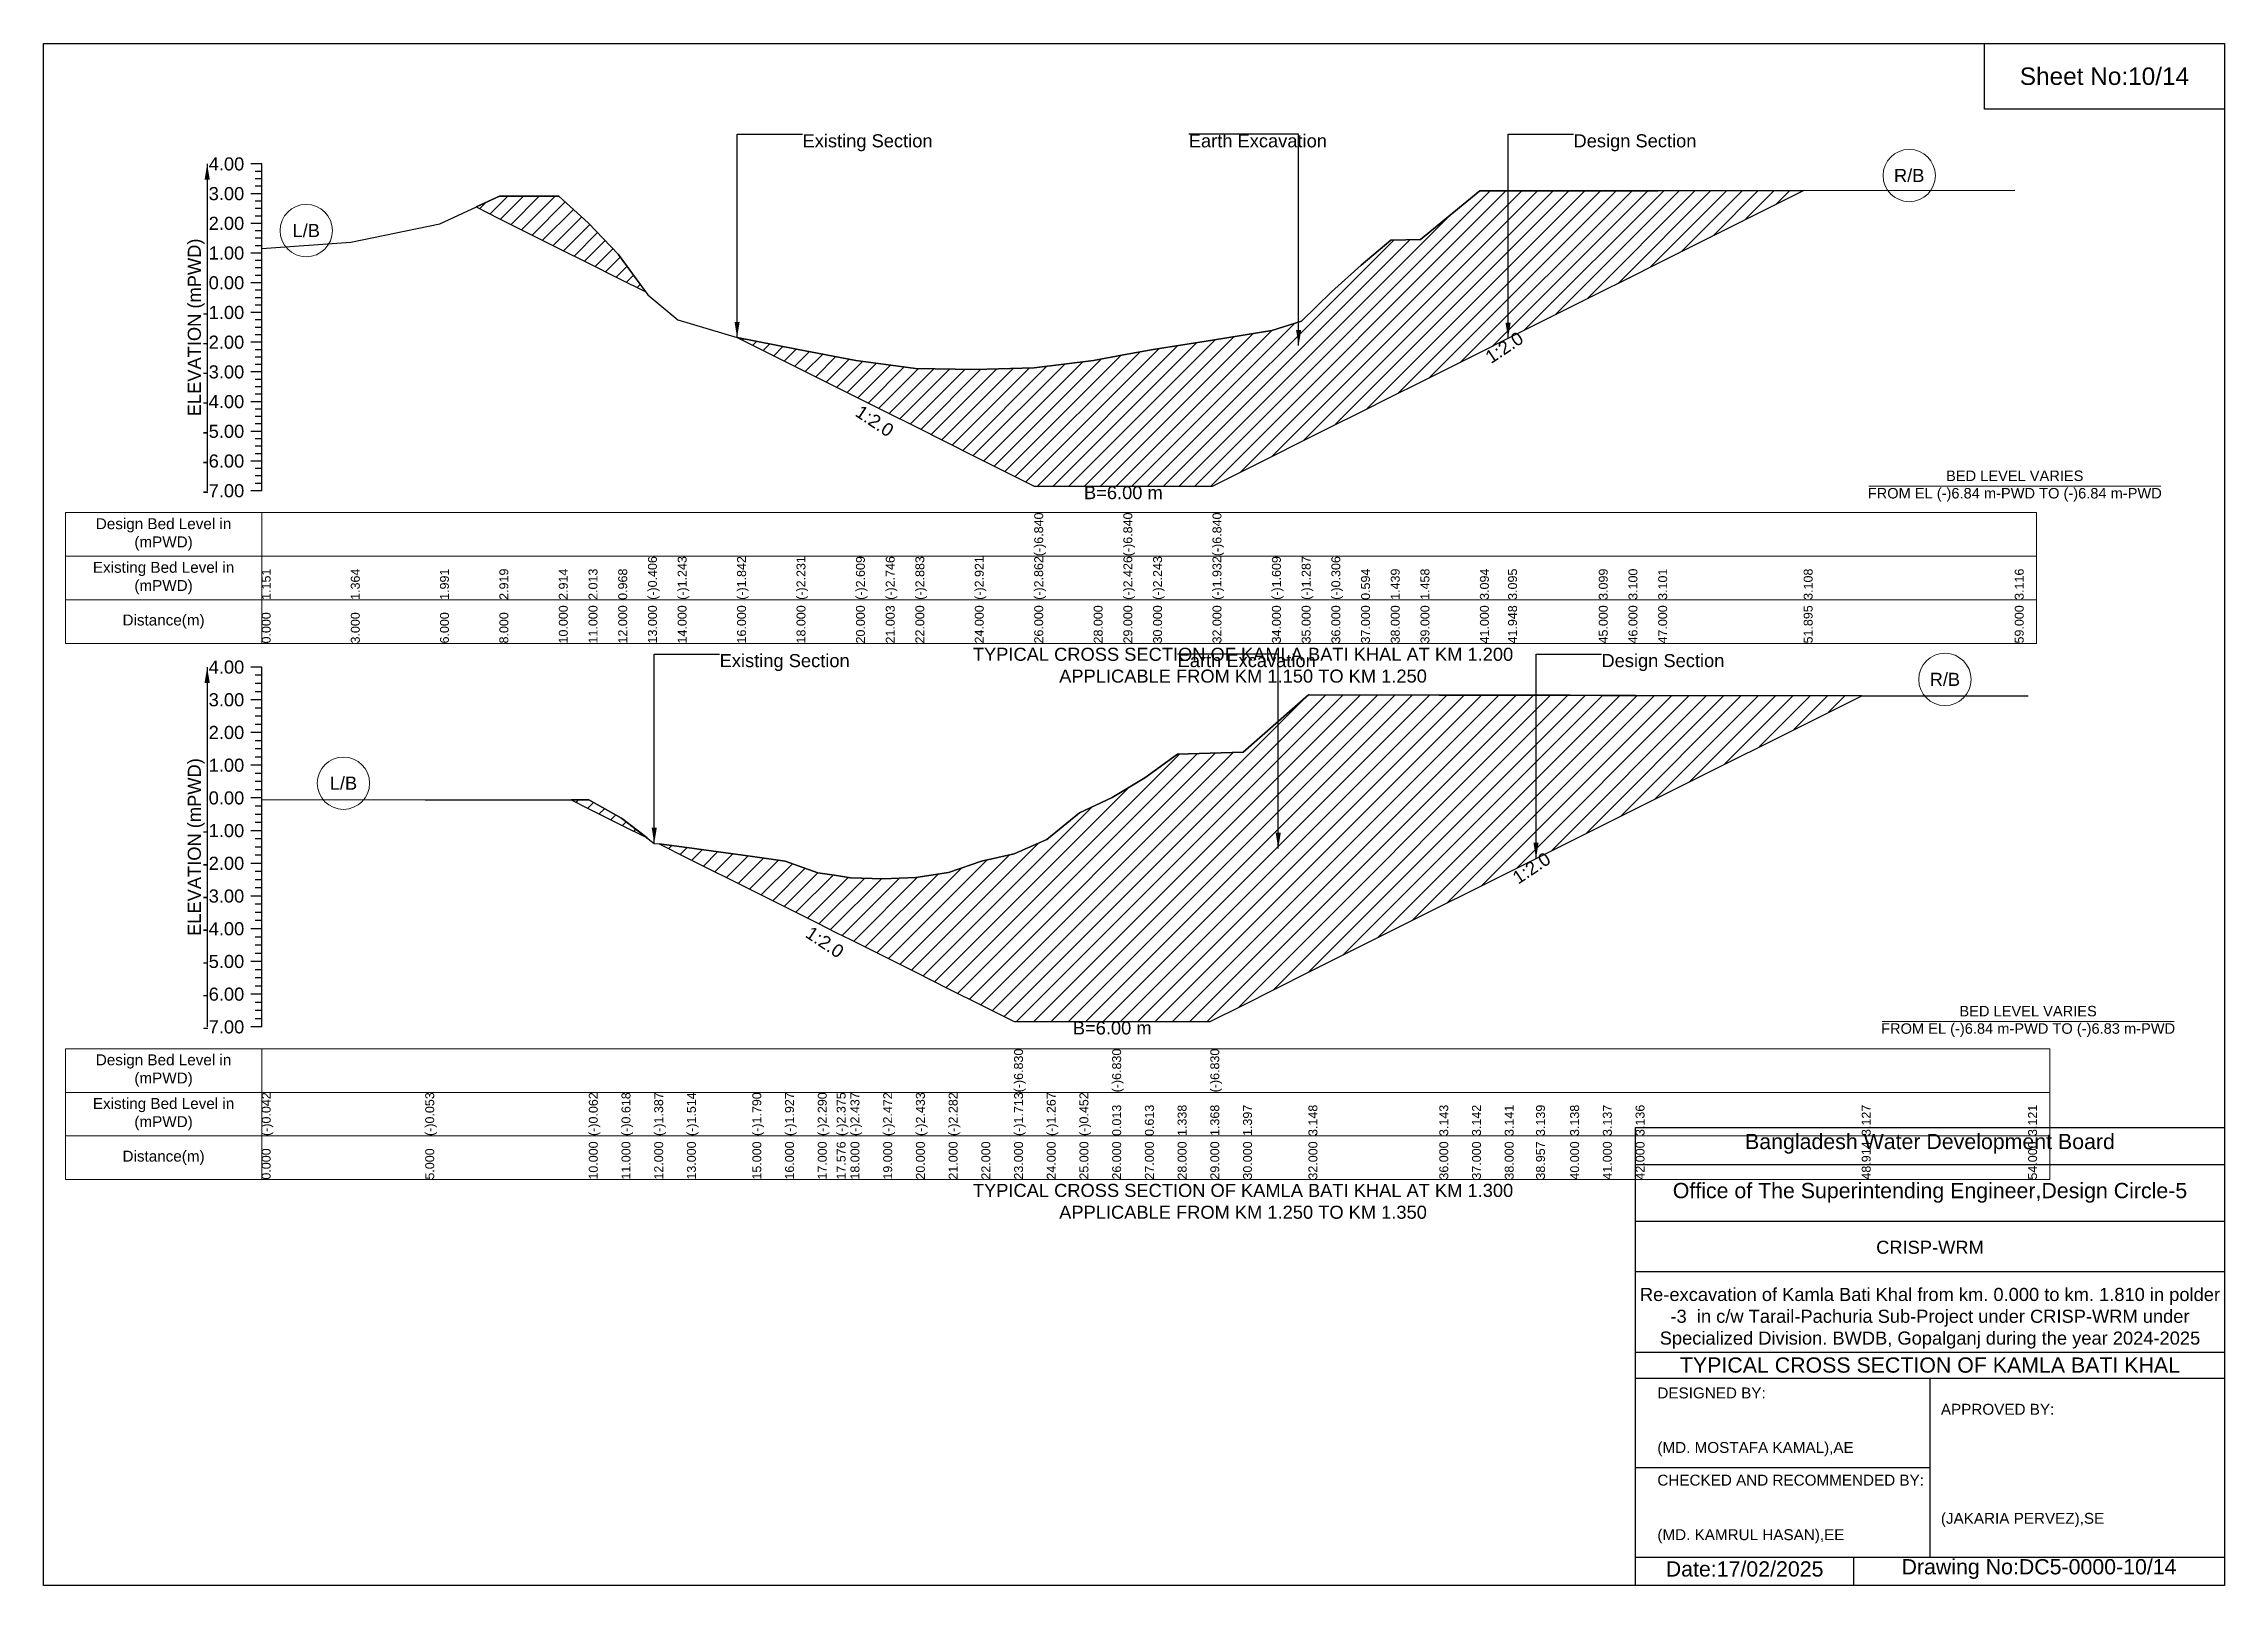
# Model space of a CAD drawing. Header units: inches. Extents: x 91000 to 238000, y -5656 to 51.
# Drawn here: x 190000 to 198000, y -5656 to 0 of the extents above; entities that cross this region are included whole.
import ezdxf

# ---------------------------------------------------------------- set-up
doc = ezdxf.new("R2010")
doc.units = ezdxf.units.IN
doc.header["$LTSCALE"] = 7
doc.header["$MEASUREMENT"] = 0
for name, color, linetype, lineweight in [('Cross section Data Border', 7, 'Continuous', 9), ('Cross Section Labels', 7, 'Continuous', 9), ('Existing_Bed_Level for Xsection', 7, 'Continuous', 25)]:
    doc.layers.add(name, color=color, linetype=linetype, lineweight=lineweight)
doc.styles.get("Standard").update_dxf_attribs({"font": 'arial.ttf'})
doc.dimstyles.get("Standard").update_dxf_attribs({"dimtxt": 0.18, "dimasz": 0.18, "dimexe": 0.18, "dimexo": 0.0625, "dimgap": 0.09, "dimtad": 0, "dimtih": 1, "dimtoh": 1, "dimdec": 4, "dimzin": 0, "dimdsep": 46, "dimtxsty": 'Standard', "dimcen": 0.09, "dimadec": 0, "dimazin": 0, "dimtfac": 1, "dimtdec": 4, "dimtofl": 0, "dimtmove": 0, "dimatfit": 3, "dimfxl": 1, "dimtolj": 1, "dimtzin": 0, "dimarcsym": 0})

msp = doc.modelspace()

# ---------------------------------------------------------------- texts
at = {"attachment_point": 5}
for s, insert, char_height in [('Sheet No:10/14', (197560, -120), 64), ('Bangladesh Water Development Board', (196920, -4036), 56), ('Office of The Superintending Engineer,Design Circle-5', (196920, -4216), 56)]:
    msp.add_mtext(s, dxfattribs=dict(at, insert=insert, char_height=char_height))
for s, insert, char_height, width, attachment_point in [('CRISP-WRM', (196920, -4416), 48, 2240, 5), ('Re-excavation of Kamla Bati Khal from km. 0.000 to km. 1.810 in polder -3  in c/w Tarail-Pachuria Sub-Project under CRISP-WRM under Specialized Division. BWDB, Gopalganj during the year 2024-2025', (196920, -4676), 48, 2160, 5), ('TYPICAL CROSS SECTION OF KAMLA BATI KHAL', (196920, -4848), 56, 2240, 5), ('DESIGNED BY:^J^J^J(MD. MOSTAFA KAMAL),AE', (195920, -5056), 40, 1120, 4), ('APPROVED BY:^J^J^J^J^J^J(JAKARIA PERVEZ),SE', (196960, -5216), 40, 1120, 4), ('CHECKED AND RECOMMENDED BY:^J^J^J(MD. KAMRUL HASAN),EE', (195920, -5376), 40, 1120, 4), ('Date:17/02/2025', (196240, -5596), 56, 1120, 5), ('Drawing No:DC5-0000-10/14', (197320, -5596), 56, 1760, 5)]:
    msp.add_mtext(s, dxfattribs=dict(insert=insert, char_height=char_height, width=width, attachment_point=attachment_point))
at = {"layer": 'Cross section Data Border', "char_height": 40, "width": 640, "attachment_point": 5}
for s, insert in [('Design Bed Level in (mPWD)', (190440, -1800.6)), ('Existing Bed Level in (mPWD)', (190440, -1960.6)), ('Distance(m)', (190440, -2120.6)), ('Design Bed Level in (mPWD)', (190440, -3767.4)), ('Existing Bed Level in (mPWD)', (190440, -3927.4)), ('Distance(m)', (190440, -4087.4))]:
    msp.add_mtext(s, dxfattribs=dict(at, insert=insert))
at = {"layer": 'Cross Section Labels'}
for s, insert, char_height, attachment_point in [('Existing Section', (192784, -332.6), 48, 1), ('Earth Excavation', (194201, -332.6), 48, 1), ('Design Section', (195612.3, -332.6), 48, 1), ('R/B', (196843.8, -483.9), 48, 5), ('L/B', (190963.5, -686), 48, 5), ('BED LEVEL VARIES ^JFROM EL (-)6.84 m-PWD TO (-)6.84 m-PWD', (197231, -1623.2), 38.4, 5), ('B=6.00 m', (193961, -1623.2), 48, 2), ('Existing Section', (192480, -2239.4), 48, 1), ('TYPICAL CROSS SECTION OF KAMLA BATI KHAL AT KM 1.200^JAPPLICABLE FROM KM 1.150 TO KM 1.250', (194400, -2280.6), 48, 5), ('Earth Excavation', (194160, -2239.4), 48, 1), ('Design Section', (195714.8, -2239.4), 48, 1), ('R/B', (196974.8, -2332.5), 48, 5), ('L/B', (191100, -2713.1), 48, 5), ('B=6.00 m', (193920, -3587), 48, 2), ('BED LEVEL VARIES ^JFROM EL (-)6.84 m-PWD TO (-)6.83 m-PWD', (197280, -3587), 38.4, 5), ('TYPICAL CROSS SECTION OF KAMLA BATI KHAL AT KM 1.300^JAPPLICABLE FROM KM 1.250 TO KM 1.350', (194400, -4247.4), 48, 5)]:
    msp.add_mtext(s, dxfattribs=dict(at, insert=insert, char_height=char_height, attachment_point=attachment_point))
at = {"layer": 'Cross Section Labels', "char_height": 48, "attachment_point": 2}
for insert, rotation in [((195345, -1094.7), 33.69007), ((193062.1, -1364.5), 326.30993), ((195444.8, -3004.5), 33.69007), ((192879.2, -3276.5), 326.30993)]:
    msp.add_mtext('1:2.0', dxfattribs=dict(at, insert=insert, rotation=rotation))
at = {"layer": 'Existing_Bed_Level for Xsection', "char_height": 48, "attachment_point": 6}
for s, insert in [('4.00', (190736, -441.6)), ('3.00', (190736, -550.6)), ('2.00', (190736, -659.6)), ('1.00', (190736, -768.6)), ('0.00', (190736, -877.6)), ('-1.00', (190736, -986.6)), ('-2.00', (190736, -1095.6)), ('-3.00', (190736, -1204.6)), ('-4.00', (190736, -1313.6)), ('-5.00', (190736, -1422.6)), ('-6.00', (190736, -1531.6)), ('-7.00', (190736, -1640.6)), ('4.00', (190736, -2287.4)), ('3.00', (190736, -2407.4)), ('2.00', (190736, -2527.4)), ('1.00', (190736, -2647.4)), ('0.00', (190736, -2767.4)), ('-1.00', (190736, -2887.4)), ('-2.00', (190736, -3007.4)), ('-3.00', (190736, -3127.4)), ('-4.00', (190736, -3247.4)), ('-5.00', (190736, -3367.4)), ('-6.00', (190736, -3487.4)), ('-7.00', (190736, -3607.4))]:
    msp.add_mtext(s, dxfattribs=dict(at, insert=insert))
at = {"layer": 'Existing_Bed_Level for Xsection', "rotation": 90}
for s, insert, char_height, attachment_point in [('ELEVATION (mPWD)', (190560, -1041.1), 48, 5), ('(-)6.840', (193634, -1880.6), 32.8, 1), ('(-)6.840', (193961, -1880.6), 32.8, 1), ('(-)6.840', (194288, -1880.6), 32.8, 1), ('(-)0.406', (192217, -2040.6), 32.8, 1), ('(-)1.243', (192326, -2040.6), 32.8, 1), ('(-)1.842', (192544, -2040.6), 32.8, 1), ('(-)2.231', (192762, -2040.6), 32.8, 1), ('(-)2.609', (192980, -2040.6), 32.8, 1), ('(-)2.746', (193089.4, -2040.6), 32.8, 1), ('(-)2.883', (193198, -2040.6), 32.8, 1), ('(-)2.921', (193416, -2040.6), 32.8, 1), ('(-)2.862', (193634, -2040.6), 32.8, 1), ('(-)2.426', (193961, -2040.6), 32.8, 1), ('(-)2.243', (194070, -2040.6), 32.8, 1), ('(-)1.932', (194288, -2040.6), 32.8, 1), ('(-)1.609', (194506, -2040.6), 32.8, 1), ('(-)1.287', (194615, -2040.6), 32.8, 1), ('(-)0.306', (194724, -2040.6), 32.8, 1), ('1.151', (190800, -2040.6), 32.8, 1), ('1.364', (191127, -2040.6), 32.8, 1), ('1.991', (191454, -2040.6), 32.8, 1), ('2.919', (191672, -2040.6), 32.8, 1), ('2.914', (191890, -2040.6), 32.8, 1), ('2.013', (191999, -2040.6), 32.8, 1), ('0.968', (192108, -2040.6), 32.8, 1), ('0.594', (194833, -2040.6), 32.8, 1), ('1.439', (194942, -2040.6), 32.8, 1), ('1.458', (195051, -2040.6), 32.8, 1), ('3.094', (195269, -2040.6), 32.8, 1), ('3.095', (195372.3, -2040.6), 32.8, 1), ('3.099', (195705, -2040.6), 32.8, 1), ('3.100', (195814, -2040.6), 32.8, 1), ('3.101', (195923, -2040.6), 32.8, 1), ('3.108', (196456.6, -2040.6), 32.8, 1), ('3.116', (197231, -2040.6), 32.8, 1), ('10.000', (191890, -2200.6), 32.8, 1), ('11.000', (191999, -2200.6), 32.8, 1), ('12.000', (192108, -2200.6), 32.8, 1), ('13.000', (192217, -2200.6), 32.8, 1), ('14.000', (192326, -2200.6), 32.8, 1), ('16.000', (192544, -2200.6), 32.8, 1), ('18.000', (192762, -2200.6), 32.8, 1), ('20.000', (192980, -2200.6), 32.8, 1), ('21.003', (193089.4, -2200.6), 32.8, 1), ('22.000', (193198, -2200.6), 32.8, 1), ('24.000', (193416, -2200.6), 32.8, 1), ('26.000', (193634, -2200.6), 32.8, 1), ('28.000', (193852, -2200.6), 32.8, 1), ('29.000', (193961, -2200.6), 32.8, 1), ('30.000', (194070, -2200.6), 32.8, 1), ('32.000', (194288, -2200.6), 32.8, 1), ('34.000', (194506, -2200.6), 32.8, 1), ('35.000', (194615, -2200.6), 32.8, 1), ('36.000', (194724, -2200.6), 32.8, 1), ('37.000', (194833, -2200.6), 32.8, 1), ('38.000', (194942, -2200.6), 32.8, 1), ('39.000', (195051, -2200.6), 32.8, 1), ('41.000', (195269, -2200.6), 32.8, 1), ('41.948', (195372.3, -2200.6), 32.8, 1), ('45.000', (195705, -2200.6), 32.8, 1), ('46.000', (195814, -2200.6), 32.8, 1), ('47.000', (195923, -2200.6), 32.8, 1), ('51.895', (196456.6, -2200.6), 32.8, 1), ('59.000', (197231, -2200.6), 32.8, 1), ('0.000', (190800, -2200.6), 32.8, 1), ('3.000', (191127, -2200.6), 32.8, 1), ('6.000', (191454, -2200.6), 32.8, 1), ('8.000', (191672, -2200.6), 32.8, 1), ('ELEVATION (mPWD)', (190560, -2947.4), 48, 5), ('(-)6.830', (193560, -3847.4), 32.8, 1), ('(-)6.830', (193920, -3847.4), 32.8, 1), ('(-)6.830', (194280, -3847.4), 32.8, 1), ('(-)0.042', (190800, -4007.4), 32.8, 1), ('(-)0.053', (191400, -4007.4), 32.8, 1), ('(-)0.062', (192000, -4007.4), 32.8, 1), ('(-)0.618', (192120, -4007.4), 32.8, 1), ('(-)1.387', (192240, -4007.4), 32.8, 1), ('(-)1.514', (192360, -4007.4), 32.8, 1), ('(-)1.790', (192600, -4007.4), 32.8, 1), ('(-)1.927', (192720, -4007.4), 32.8, 1), ('(-)2.290', (192840, -4007.4), 32.8, 1), ('(-)2.375', (192909.2, -4007.4), 32.8, 1), ('(-)2.437', (192960, -4007.4), 32.8, 1), ('(-)2.472', (193080, -4007.4), 32.8, 1), ('(-)2.433', (193200, -4007.4), 32.8, 1), ('(-)2.282', (193320, -4007.4), 32.8, 1), ('(-)1.713', (193560, -4007.4), 32.8, 1), ('(-)1.267', (193680, -4007.4), 32.8, 1), ('(-)0.452', (193800, -4007.4), 32.8, 1), ('0.013', (193920, -4007.4), 32.8, 1), ('0.613', (194040, -4007.4), 32.8, 1), ('1.338', (194160, -4007.4), 32.8, 1), ('1.368', (194280, -4007.4), 32.8, 1), ('1.397', (194400, -4007.4), 32.8, 1), ('3.148', (194640, -4007.4), 32.8, 1), ('3.143', (195120, -4007.4), 32.8, 1), ('3.142', (195240, -4007.4), 32.8, 1), ('3.141', (195360, -4007.4), 32.8, 1), ('3.139', (195474.8, -4007.4), 32.8, 1), ('3.138', (195600, -4007.4), 32.8, 1), ('3.137', (195720, -4007.4), 32.8, 1), ('3.136', (195840, -4007.4), 32.8, 1), ('3.127', (196669.6, -4007.4), 32.8, 1), ('3.121', (197280, -4007.4), 32.8, 1), ('0.000', (190800, -4167.4), 32.8, 1), ('5.000', (191400, -4167.4), 32.8, 1), ('10.000', (192000, -4167.4), 32.8, 1), ('11.000', (192120, -4167.4), 32.8, 1), ('12.000', (192240, -4167.4), 32.8, 1), ('13.000', (192360, -4167.4), 32.8, 1), ('15.000', (192600, -4167.4), 32.8, 1), ('16.000', (192720, -4167.4), 32.8, 1), ('17.000', (192840, -4167.4), 32.8, 1), ('17.576', (192909.2, -4167.4), 32.8, 1), ('18.000', (192960, -4167.4), 32.8, 1), ('19.000', (193080, -4167.4), 32.8, 1), ('20.000', (193200, -4167.4), 32.8, 1), ('21.000', (193320, -4167.4), 32.8, 1), ('22.000', (193440, -4167.4), 32.8, 1), ('23.000', (193560, -4167.4), 32.8, 1), ('24.000', (193680, -4167.4), 32.8, 1), ('25.000', (193800, -4167.4), 32.8, 1), ('26.000', (193920, -4167.4), 32.8, 1), ('27.000', (194040, -4167.4), 32.8, 1), ('28.000', (194160, -4167.4), 32.8, 1), ('29.000', (194280, -4167.4), 32.8, 1), ('30.000', (194400, -4167.4), 32.8, 1), ('32.000', (194640, -4167.4), 32.8, 1), ('36.000', (195120, -4167.4), 32.8, 1), ('37.000', (195240, -4167.4), 32.8, 1), ('38.000', (195360, -4167.4), 32.8, 1), ('38.957', (195474.8, -4167.4), 32.8, 1), ('40.000', (195600, -4167.4), 32.8, 1), ('41.000', (195720, -4167.4), 32.8, 1), ('42.000', (195840, -4167.4), 32.8, 1), ('48.914', (196669.6, -4167.4), 32.8, 1), ('54.000', (197280, -4167.4), 32.8, 1)]:
    msp.add_mtext(s, dxfattribs=dict(at, insert=insert, char_height=char_height, attachment_point=attachment_point))

# ---------------------------------------------------------------- hatches: boundary and pattern name
at = {"layer": 'Existing_Bed_Level for Xsection'}
h = msp.add_hatch(dxfattribs=at)
h.set_pattern_fill('ANSI31', color=256, scale=327, style=0)
h.paths.add_polyline_path([(191586.2, -599.3), (191672, -642.2), (191890, -751.2), (191999, -805.7), (192108, -860.2), (192208.8, -910.6), (192108, -772.1), (191999, -658.2), (191890, -560), (191672, -559.4)])
h = msp.add_hatch(dxfattribs=at)
h.set_pattern_fill('ANSI31', color=256, scale=327, style=0)
h.paths.add_polyline_path([(192544.7, -1078.5), (192762, -1187.2), (192980, -1296.2), (193089.4, -1350.8), (193198, -1405.2), (193416, -1514.2), (193634, -1623.2), (193852, -1623.2), (193961, -1623.2), (194070, -1623.2), (194288, -1623.2), (194506, -1514.2), (194615, -1459.7), (194724, -1405.2), (194833, -1350.7), (194942, -1296.2), (195051, -1241.7), (195269, -1132.7), (195372.3, -1081), (195705, -914.7), (195814, -860.2), (195923, -805.7), (196456.6, -538.9), (195923, -539.5), (195814, -539.7), (195705, -539.8), (195372.3, -540.2), (195269, -540.4), (195051, -718.7), (194942, -720.8), (194833, -812.9), (194724, -911), (194615, -1017.9), (194506, -1053), (194288, -1088.2), (194070, -1122.1), (193961, -1142), (193852, -1162), (193634, -1189.6), (193416, -1196), (193198, -1191.9), (193089.4, -1177), (192980, -1162), (192762, -1120.8)])
h = msp.add_hatch(dxfattribs=at)
h.set_pattern_fill('ANSI31', color=256, scale=360, style=0)
h.paths.add_polyline_path([(192258.3, -2936.1), (192360, -2987), (192600, -3107), (192720, -3167), (192840, -3227), (192909.2, -3261.5), (192960, -3287), (193080, -3347), (193200, -3407), (193320, -3467), (193440, -3527), (193560, -3587), (193680, -3587), (193800, -3587), (193920, -3587), (194040, -3587), (194160, -3587), (194280, -3587), (194400, -3527), (194640, -3407), (195120, -3167), (195240, -3107), (195360, -3047), (195474.8, -2989.5), (195480, -2987), (195600, -2927), (195720, -2867), (195840, -2807), (196669.6, -2392.1), (195840, -2391.1), (195720, -2390.9), (195600, -2390.8), (195480, -2390.6), (195474.8, -2390.6), (195360, -2390.5), (195240, -2390.3), (195120, -2390.2), (194640, -2389.6), (194400, -2599.7), (194280, -2603.3), (194160, -2606.8), (194040, -2693.8), (193920, -2765.8), (193800, -2821.6), (193680, -2919.4), (193560, -2972.9), (193440, -2998.6), (193320, -3041.2), (193200, -3059.3), (193080, -3064), (192960, -3059.8), (192909.2, -3052.3), (192840, -3042.2), (192720, -2998.6), (192600, -2982.2), (192360, -2949)])
h = msp.add_hatch(dxfattribs=at)
h.set_pattern_fill('ANSI31', color=256, scale=360, style=0)
h.paths.add_polyline_path([(191935.4, -2774.7), (192000, -2807), (192120, -2867), (192214.6, -2914.2), (192120, -2841.5), (192000, -2774.8)])

# ---------------------------------------------------------------- linework, layer by layer
for points in [[(190000, 0), (198000, 0), (198000, -5656), (190000, -5656)], [(197120, 0), (198000, 0), (198000, -240), (197120, -240)]]:
    msp.add_lwpolyline(points, close=True)
for points in [[(195840, -5656), (195840, -3976), (198000, -3976)], [(195840, -4112), (198000, -4112)], [(195840, -4320), (198000, -4320)], [(195840, -4504), (198000, -4504)], [(195840, -4800), (198000, -4800)], [(195840, -4896), (198000, -4896)], [(196920, -4896), (196920, -5552)], [(195840, -5224), (196920, -5224)], [(195840, -5552), (198000, -5552)], [(196640, -5552), (196640, -5656)]]:
    msp.add_lwpolyline(points)
at = {"layer": 'Cross section Data Border'}
for points in [[(190080, -1720.6), (197311, -1720.6), (197311, -2200.6), (190080, -2200.6)], [(190080, -3687.4), (197360, -3687.4), (197360, -4167.4), (190080, -4167.4)]]:
    msp.add_lwpolyline(points, close=True, dxfattribs=at)
for points in [[(190800, -1720.6), (190800, -2200.6)], [(190080, -1880.6), (197311, -1880.6)], [(190080, -2040.6), (197311, -2040.6)], [(190800, -3687.4), (190800, -4167.4)], [(190080, -3847.4), (197360, -3847.4)], [(190080, -4007.4), (197360, -4007.4)]]:
    msp.add_lwpolyline(points, dxfattribs=at)
at = {"layer": 'Cross Section Labels'}
for points in [[(196695.2, -1623.2), (197766.8, -1623.2)], [(196744.2, -3587), (197815.8, -3587)]]:
    msp.add_lwpolyline(points, dxfattribs=at)
for centre in [(196843.8, -483.9), (190963.5, -686), (196974.8, -2332.5), (191100, -2713.1)]:
    msp.add_circle(centre, 96, dxfattribs=at)
at = {"layer": 'Existing_Bed_Level for Xsection'}
for points in [[(190800, -441.6), (190760, -441.6)], [(190800, -468.9), (190776, -468.9)], [(190800, -1640.6), (190800, -1531.6), (190800, -1422.6), (190800, -1313.6), (190800, -1204.6), (190800, -1095.6), (190800, -986.6), (190800, -877.6), (190800, -768.6), (190800, -659.6), (190800, -550.6), (190800, -441.6)], [(190800, -550.6), (190760, -550.6)], [(190800, -496.1), (190776, -496.1)], [(190800, -523.4), (190776, -523.4)], [(190800, -752.2), (191127, -728.9), (191454, -660.6), (191672, -559.4), (191890, -560), (191999, -658.2), (192108, -772.1), (192217, -921.9), (192326, -1013.1), (192544, -1078.4), (192544.7, -1078.5), (192762, -1120.8), (192980, -1162), (193089.4, -1177), (193198, -1191.9), (193416, -1196), (193634, -1189.6), (193634, -1189.6), (193852, -1162), (193961, -1142), (193961, -1142), (194070, -1122.1), (194288, -1088.2), (194288, -1088.2), (194506, -1053), (194615, -1017.9), (194724, -911), (194833, -812.9), (194942, -720.8), (195051, -718.7), (195269, -540.4), (195372.3, -540.2), (195705, -539.8), (195814, -539.7), (195923, -539.5), (196456.6, -538.9), (197231, -537.9)], [(190800, -577.9), (190776, -577.9)], [(190800, -605.1), (190776, -605.1)], [(190800, -632.4), (190776, -632.4)], [(190800, -659.6), (190760, -659.6)], [(190800, -686.9), (190776, -686.9)], [(190800, -714.1), (190776, -714.1)], [(190800, -768.6), (190760, -768.6)], [(190800, -741.4), (190776, -741.4)], [(190800, -795.9), (190776, -795.9)], [(190800, -877.6), (190760, -877.6)], [(190800, -823.1), (190776, -823.1)], [(190800, -850.4), (190776, -850.4)], [(190800, -904.9), (190776, -904.9)], [(190800, -932.1), (190776, -932.1)], [(190800, -959.4), (190776, -959.4)], [(190800, -986.6), (190760, -986.6)], [(190800, -1013.9), (190776, -1013.9)], [(190800, -1095.6), (190760, -1095.6)], [(190800, -1041.1), (190776, -1041.1)], [(190800, -1068.4), (190776, -1068.4)], [(190800, -1122.9), (190776, -1122.9)], [(190800, -1150.1), (190776, -1150.1)], [(190800, -1177.4), (190776, -1177.4)], [(190800, -1204.6), (190760, -1204.6)], [(190800, -1231.9), (190776, -1231.9)], [(190800, -1259.1), (190776, -1259.1)], [(190800, -1313.6), (190760, -1313.6)], [(190800, -1286.4), (190776, -1286.4)], [(190800, -1340.9), (190776, -1340.9)], [(190800, -1422.6), (190760, -1422.6)], [(190800, -1368.1), (190776, -1368.1)], [(190800, -1395.4), (190776, -1395.4)], [(190800, -1449.9), (190776, -1449.9)], [(190800, -1477.1), (190776, -1477.1)], [(190800, -1504.4), (190776, -1504.4)], [(190800, -1531.6), (190760, -1531.6)], [(190800, -1558.9), (190776, -1558.9)], [(190800, -1586.1), (190776, -1586.1)], [(190800, -1640.6), (190760, -1640.6)], [(190800, -1613.4), (190776, -1613.4)], [(190800, -2287.4), (190760, -2287.4)], [(190800, -2317.4), (190776, -2317.4)], [(190800, -3607.4), (190800, -3487.4), (190800, -3367.4), (190800, -3247.4), (190800, -3127.4), (190800, -3007.4), (190800, -2887.4), (190800, -2767.4), (190800, -2647.4), (190800, -2527.4), (190800, -2407.4), (190800, -2287.4)], [(190800, -2347.4), (190776, -2347.4)], [(190800, -2377.4), (190776, -2377.4)], [(190800, -2772.4), (191400, -2773.7), (192000, -2774.8), (192120, -2841.5), (192240, -2933.8), (192258.3, -2936.1), (192360, -2949), (192600, -2982.2), (192720, -2998.6), (192840, -3042.2), (192909.2, -3052.3), (192960, -3059.8), (193080, -3064), (193200, -3059.3), (193320, -3041.2), (193440, -2998.6), (193560, -2972.9), (193560, -2972.9), (193680, -2919.4), (193800, -2821.6), (193920, -2765.8), (193920, -2765.8), (194040, -2693.8), (194160, -2606.8), (194280, -2603.3), (194280, -2603.3), (194400, -2599.7), (194640, -2389.6), (195120, -2390.2), (195240, -2390.3), (195360, -2390.5), (195474.8, -2390.6), (195480, -2390.6), (195600, -2390.8), (195720, -2390.9), (195840, -2391.1), (196669.6, -2392.1), (197280, -2392.9)], [(190800, -2407.4), (190760, -2407.4)], [(190800, -2437.4), (190776, -2437.4)], [(190800, -2467.4), (190776, -2467.4)], [(190800, -2527.4), (190760, -2527.4)], [(190800, -2497.4), (190776, -2497.4)], [(190800, -2557.4), (190776, -2557.4)], [(190800, -2587.4), (190776, -2587.4)], [(190800, -2617.4), (190776, -2617.4)], [(190800, -2647.4), (190760, -2647.4)], [(190800, -2677.4), (190776, -2677.4)], [(190800, -2707.4), (190776, -2707.4)], [(190800, -2767.4), (190760, -2767.4)], [(190800, -2737.4), (190776, -2737.4)], [(190800, -2797.4), (190776, -2797.4)], [(190800, -2827.4), (190776, -2827.4)], [(190800, -2857.4), (190776, -2857.4)], [(190800, -2887.4), (190760, -2887.4)], [(190800, -2917.4), (190776, -2917.4)], [(190800, -2947.4), (190776, -2947.4)], [(190800, -3007.4), (190760, -3007.4)], [(190800, -2977.4), (190776, -2977.4)], [(190800, -3037.4), (190776, -3037.4)], [(190800, -3067.4), (190776, -3067.4)], [(190800, -3097.4), (190776, -3097.4)], [(190800, -3127.4), (190760, -3127.4)], [(190800, -3157.4), (190776, -3157.4)], [(190800, -3187.4), (190776, -3187.4)], [(190800, -3247.4), (190760, -3247.4)], [(190800, -3217.4), (190776, -3217.4)], [(190800, -3277.4), (190776, -3277.4)], [(190800, -3307.4), (190776, -3307.4)], [(190800, -3337.4), (190776, -3337.4)], [(190800, -3367.4), (190760, -3367.4)], [(190800, -3397.4), (190776, -3397.4)], [(190800, -3427.4), (190776, -3427.4)], [(190800, -3487.4), (190760, -3487.4)], [(190800, -3457.4), (190776, -3457.4)], [(190800, -3517.4), (190776, -3517.4)], [(190800, -3547.4), (190776, -3547.4)], [(190800, -3577.4), (190776, -3577.4)], [(190800, -3607.4), (190760, -3607.4)]]:
    msp.add_lwpolyline(points, dxfattribs=at)
for points in [[(191586.2, -599.3), (191672, -642.2), (191890, -751.2), (191999, -805.7), (192108, -860.2), (192208.8, -910.6), (192108, -772.1), (191999, -658.2), (191890, -560), (191672, -559.4)], [(192544.7, -1078.5), (192544.7, -1078.5), (192762, -1187.2), (192980, -1296.2), (193089.4, -1350.8), (193198, -1405.2), (193416, -1514.2), (193634, -1623.2), (193634, -1623.2), (193852, -1623.2), (193961, -1623.2), (193961, -1623.2), (194070, -1623.2), (194288, -1623.2), (194288, -1623.2), (194506, -1514.2), (194615, -1459.7), (194724, -1405.2), (194833, -1350.7), (194942, -1296.2), (195051, -1241.7), (195269, -1132.7), (195372.3, -1081), (195705, -914.7), (195814, -860.2), (195923, -805.7), (196456.6, -538.9), (195923, -539.5), (195814, -539.7), (195705, -539.8), (195372.3, -540.2), (195269, -540.4), (195051, -718.7), (194942, -720.8), (194833, -812.9), (194724, -911), (194615, -1017.9), (194506, -1053), (194288, -1088.2), (194288, -1088.2), (194070, -1122.1), (193961, -1142), (193961, -1142), (193852, -1162), (193634, -1189.6), (193634, -1189.6), (193416, -1196), (193198, -1191.9), (193089.4, -1177), (192980, -1162), (192762, -1120.8), (192544.7, -1078.5)], [(192258.3, -2936.1), (192360, -2987), (192600, -3107), (192720, -3167), (192840, -3227), (192909.2, -3261.5), (192960, -3287), (193080, -3347), (193200, -3407), (193320, -3467), (193440, -3527), (193560, -3587), (193560, -3587), (193680, -3587), (193800, -3587), (193920, -3587), (193920, -3587), (194040, -3587), (194160, -3587), (194280, -3587), (194280, -3587), (194400, -3527), (194640, -3407), (195120, -3167), (195240, -3107), (195360, -3047), (195474.8, -2989.5), (195480, -2987), (195600, -2927), (195720, -2867), (195840, -2807), (196669.6, -2392.1), (196669.6, -2392.1), (196669.6, -2392.1), (195840, -2391.1), (195720, -2390.9), (195600, -2390.8), (195480, -2390.6), (195474.8, -2390.6), (195360, -2390.5), (195240, -2390.3), (195120, -2390.2), (194640, -2389.6), (194400, -2599.7), (194280, -2603.3), (194280, -2603.3), (194160, -2606.8), (194040, -2693.8), (193920, -2765.8), (193920, -2765.8), (193800, -2821.6), (193680, -2919.4), (193560, -2972.9), (193560, -2972.9), (193440, -2998.6), (193320, -3041.2), (193200, -3059.3), (193080, -3064), (192960, -3059.8), (192909.2, -3052.3), (192840, -3042.2), (192720, -2998.6), (192600, -2982.2), (192360, -2949)], [(191935.4, -2774.7), (192000, -2807), (192120, -2867), (192214.6, -2914.2), (192120, -2841.5), (192000, -2774.8)]]:
    msp.add_lwpolyline(points, close=True, dxfattribs=at)

msp.set_redraw_order([(e.dxf.handle, doc.entitydb.next_handle()) for e in msp.query("TEXT MTEXT ATTDEF DIMENSION ARC_DIMENSION")])  # texts and dimensions are drawn at this point

# ---------------------------------------------------------------- leaders
at = {"layer": 'Cross Section Labels', "annotation_type": 0, "has_hookline": 1}
for points, hookline_direction, text_width in [([(192544, -1078.4), (192544, -332.6), (192783.9, -332.6)], 0, 467.2), ([(194603.9, -1107.9), (194603.9, -332.6), (194201.1, -332.6)], 1, 497), ([(195372.3, -1081), (195372.3, -332.6), (195612.2, -332.6)], 0, 441.2), ([(192240, -2933.8), (192240, -2239.4), (192479.9, -2239.4)], 0, 467.2), ([(194529.1, -2952.3), (194529.1, -2239.4), (194160.1, -2239.4)], 1, 497), ([(195474.8, -2989.5), (195474.8, -2239.4), (195714.7, -2239.4)], 0, 441.2)]:
    msp.add_leader(points, dimstyle='Standard', override={"dimasz": 57.6}, dxfattribs=dict(at, hookline_direction=hookline_direction, text_width=text_width))
at = {"layer": 'Existing_Bed_Level for Xsection'}
for points in [[(190600, -441.6), (190600, -1640.6)], [(190600, -2287.4), (190600, -3607.4)]]:
    msp.add_leader(points, dimstyle='Standard', override={"dimasz": 57.6}, dxfattribs=at)

doc.saveas('drawing.dxf')
